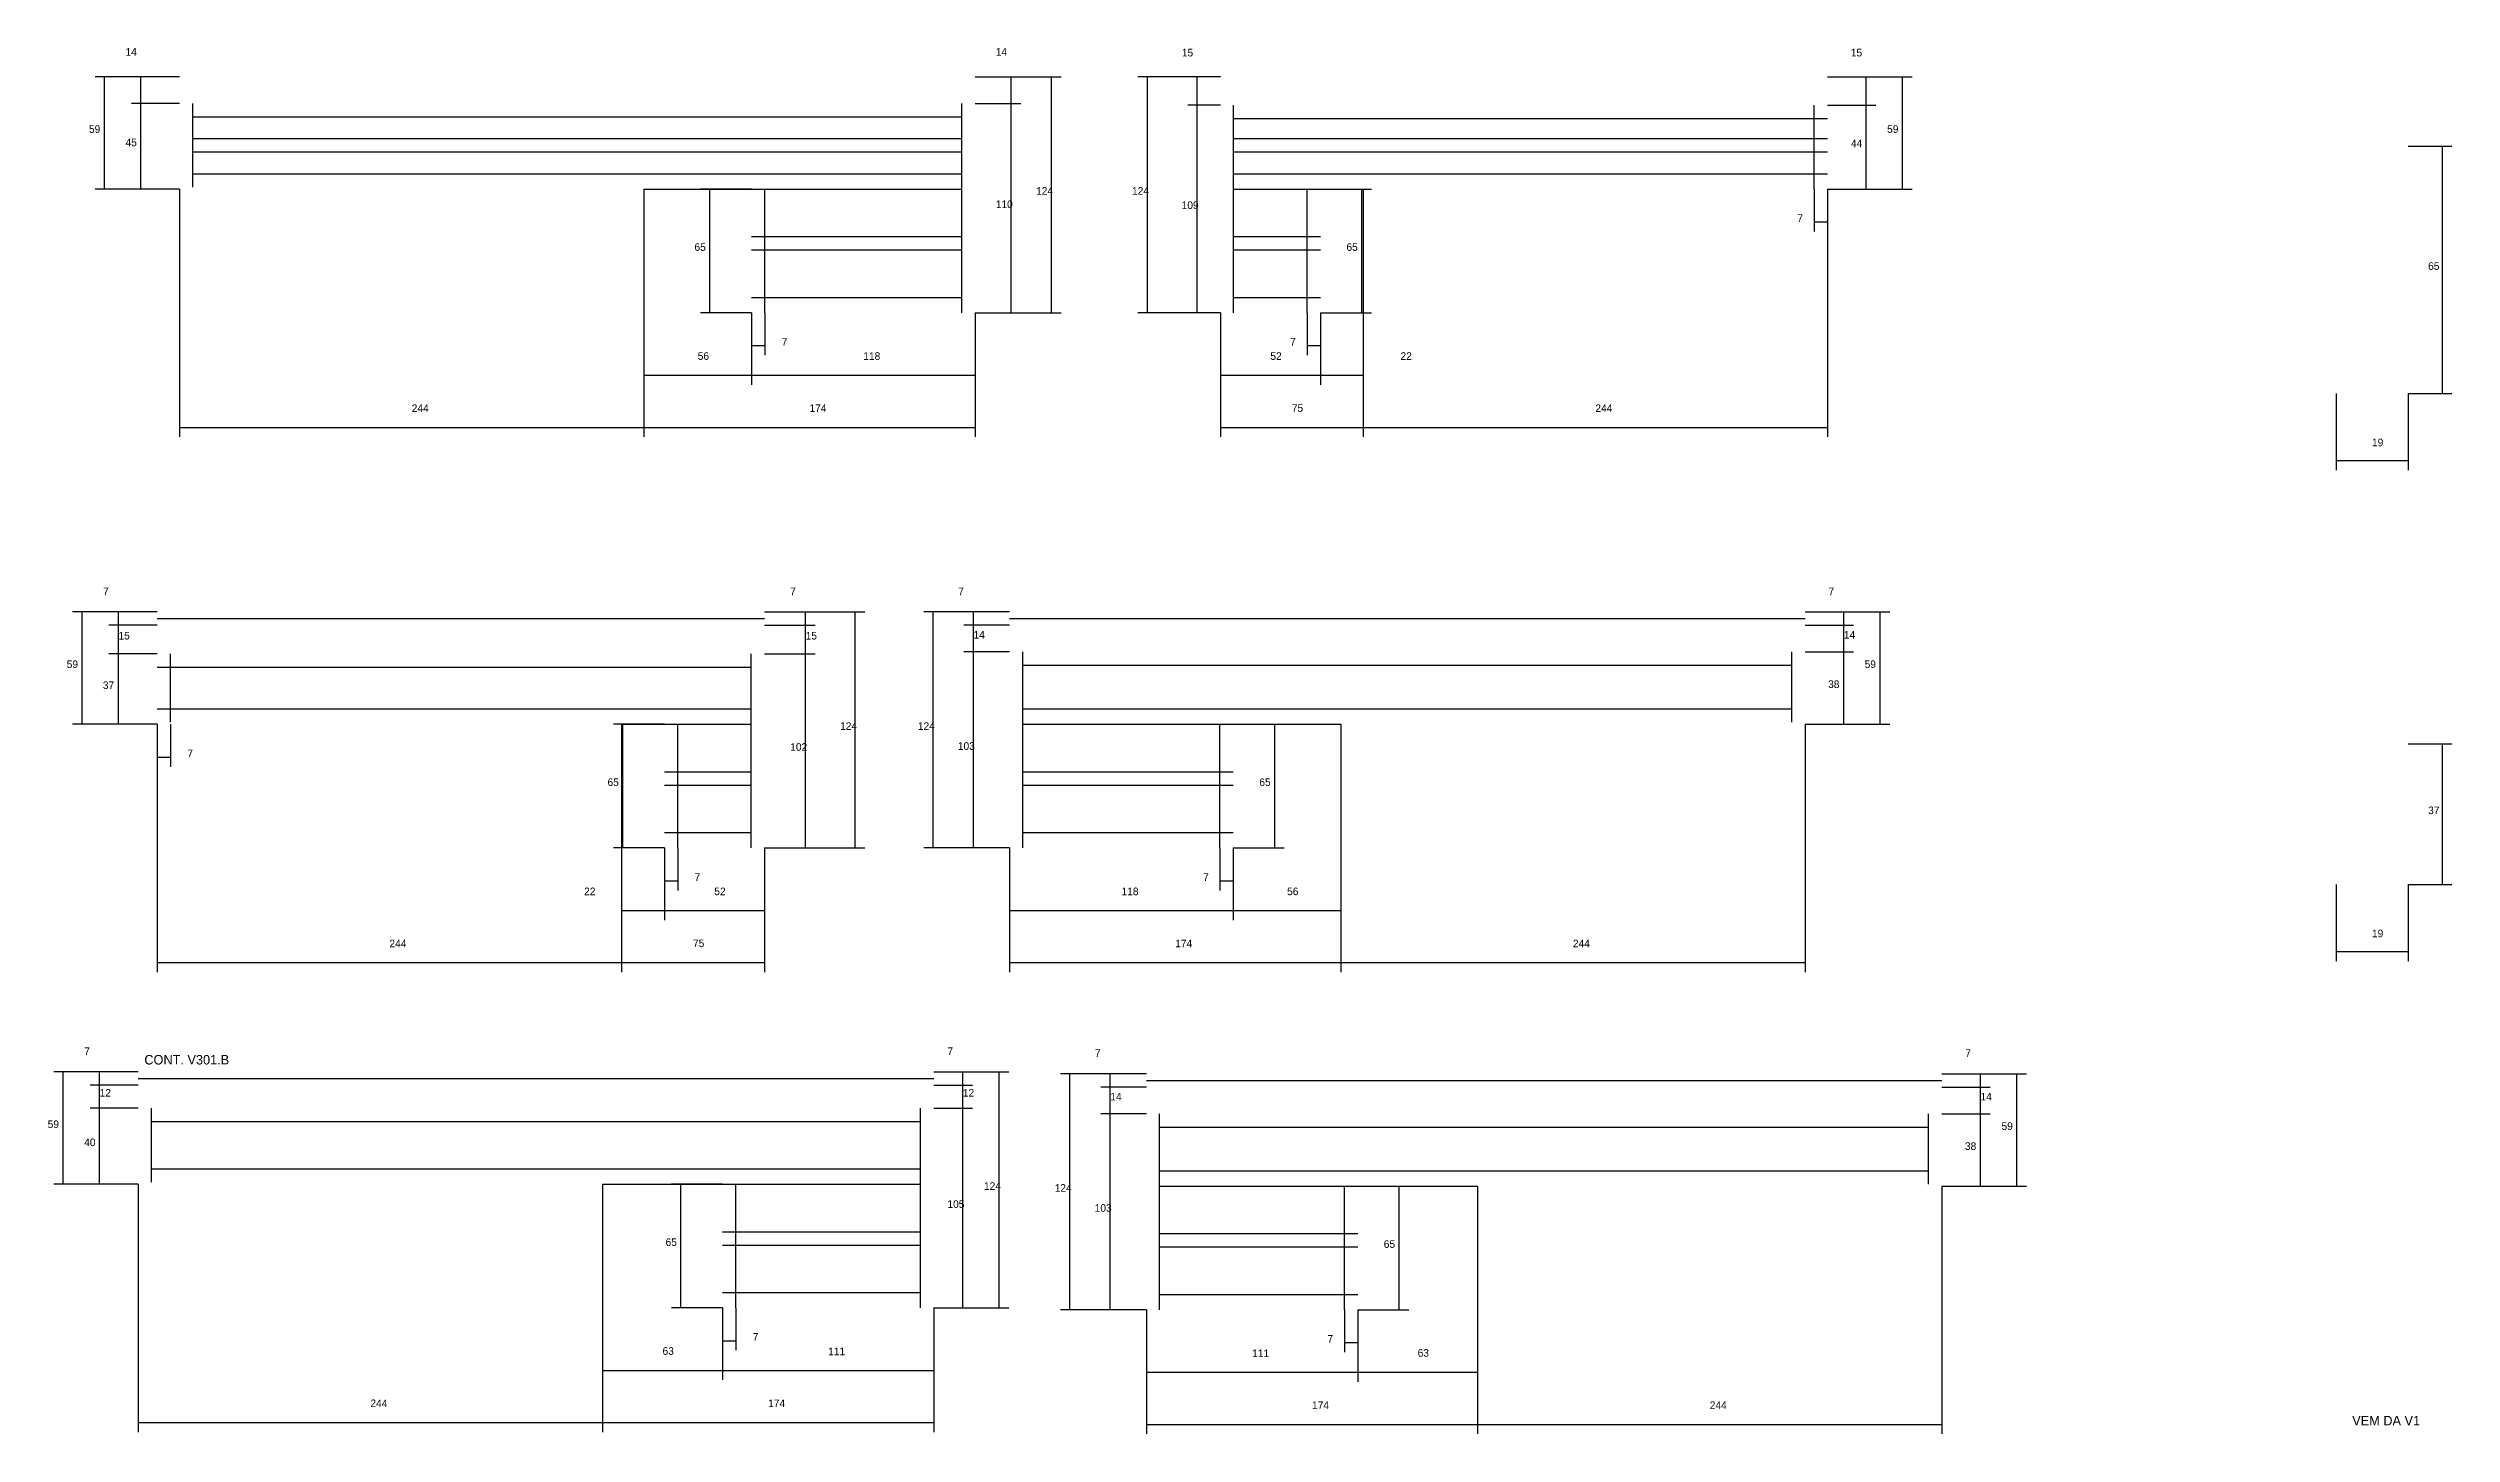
# Model space of a CAD drawing. Header units: metres. Extents: x 4352 to 8002, y 6939 to 8299.
# Drawn here: x 6739 to 8002, y 7570 to 8299 of the extents above; entities that cross this region are included whole.
import ezdxf

# ---------------------------------------------------------------- set-up
doc = ezdxf.new("R2010")
doc.units = ezdxf.units.M
for name, color, linetype in [('COTA', 4, 'Continuous'), ('Cota Seção (2x)', 4, 'Continuous'), ('SARR_2.2x7', 40, 'Continuous'), ('Texto Seção', 7, 'Continuous')]:
    doc.layers.add(name, color=color, linetype=linetype)

msp = doc.modelspace()

# ---------------------------------------------------------------- texts
at = {"layer": 'COTA'}
for s, p in [('7', (7657.9, 8207.4)), ('65', (7989.4, 8182.2)), ('7', (7124.2, 8142.4)), ('7', (7391.4, 8142.4)), ('19', (7959.9, 8089.5)), ('7', (6811.9, 7926)), ('37', (7989.4, 7896.1)), ('7', (7078.4, 7861)), ('7', (7345.7, 7861)), ('19', (7959.9, 7831.4)), ('7', (7109, 7619.3)), ('7', (7411, 7618.3))]:
    msp.add_text(s, height=4, dxfattribs=at).set_placement(p)
at = {"layer": 'Cota Seção (2x)'}
for s, p in [('14', (6779.4, 8294.8)), ('14', (7236.7, 8294.8)), ('15', (7334.5, 8294.4)), ('15', (7686, 8294.4)), ('59', (6760.2, 8254.2)), ('45', (6779.4, 8247.2)), ('44', (7686.1, 8246.7)), ('59', (7705.1, 8254.2)), ('124', (7257.9, 8221.7)), ('124', (7308.3, 8221.7)), ('110', (7236.7, 8214.7)), ('109', (7334.4, 8214.2)), ('65', (7078.4, 8192.2)), ('65', (7421, 8192.2)), ('56', (7080.1, 8134.9)), ('118', (7167.1, 8134.9)), ('52', (7381, 8134.9)), ('22', (7449.4, 8134.9)), ('244', (6929.8, 8107.5)), ('174', (7138.8, 8107.5)), ('75', (7392.3, 8107.6)), ('244', (7551.8, 8107.5)), ('7', (6767.6, 8011.2)), ('7', (7128.7, 8011.2)), ('7', (7217, 8011.2)), ('7', (7674.3, 8011.2)), ('15', (6775.7, 7987.9)), ('15', (7136.8, 7987.9)), ('14', (7225, 7988.4)), ('14', (7682.4, 7988.4)), ('59', (6748.5, 7972.9)), ('59', (7693.3, 7972.9)), ('37', (6767.5, 7961.9)), ('38', (7674.1, 7962.4)), ('102', (7128.7, 7929.4)), ('124', (7154.9, 7940.4)), ('124', (7195.8, 7940.4)), ('103', (7216.8, 7929.9)), ('65', (7032.7, 7910.9)), ('65', (7375.2, 7910.9)), ('22', (7020.4, 7853.5)), ('52', (7088.8, 7853.5)), ('118', (7302.8, 7853.5)), ('56', (7389.8, 7853.5)), ('244', (6918.1, 7826.1)), ('75', (7077.6, 7826.2)), ('174', (7331, 7826.1)), ('244', (7540, 7826.1)), ('7', (6757.7, 7769.5)), ('7', (7211.3, 7769.5)), ('7', (7288.8, 7768.5)), ('7', (7746.2, 7768.5)), ('12', (6765.8, 7747.6)), ('12', (7219.4, 7747.6)), ('14', (7296.9, 7745.6)), ('14', (7754.2, 7745.6)), ('59', (6738.5, 7731.1)), ('59', (7765.2, 7730.1)), ('40', (6757.7, 7721.6)), ('38', (7746, 7719.6)), ('105', (7211.3, 7689.1)), ('124', (7230.5, 7698.6)), ('124', (7267.7, 7697.6)), ('103', (7288.7, 7687.1)), ('65', (7063.2, 7669.1)), ('65', (7440.6, 7668.1)), ('63', (7061.6, 7611.9)), ('111', (7148.6, 7611.7)), ('111', (7371.4, 7610.7)), ('63', (7458.4, 7610.9)), ('244', (6908.1, 7584.4)), ('174', (7117.1, 7584.4)), ('174', (7402.9, 7583.4)), ('244', (7611.9, 7583.4))]:
    msp.add_text(s, height=4, dxfattribs=at).set_placement(p)
at = {"layer": 'Texto Seção'}
for s, p in [('CONT. V301.B', (6789.3, 7764.5)), ('VEM DA V1', (7949.5, 7574.8))]:
    msp.add_text(s, height=5, dxfattribs=at).set_placement(p)

# ---------------------------------------------------------------- linework, layer by layer
at = {"layer": 'COTA'}
for p, q in [((7978.9, 8247.2), (8001.9, 8247.2)), ((7996.9, 8117.2), (7996.9, 8247.2)), ((7666.8, 8224.7), (7666.8, 8202.4)), ((7673.8, 8224.7), (7673.8, 8202.4)), ((7666.8, 8207.4), (7673.8, 8207.4)), ((7108.3, 8159.7), (7108.3, 8137.4)), ((7115.3, 8159.7), (7115.3, 8137.4)), ((7400.3, 8159.7), (7400.3, 8137.4)), ((7407.3, 8159.7), (7407.3, 8137.4)), ((7108.3, 8142.4), (7115.3, 8142.4)), ((7400.3, 8142.4), (7407.3, 8142.4)), ((7941, 8117.2), (7941, 8077)), ((7978.9, 8117.2), (7978.9, 8077)), ((7978.9, 8117.2), (8001.9, 8117.2)), ((7941, 8082), (7978.9, 8082)), ((6796.1, 7943.4), (6796.1, 7921)), ((6803.1, 7943.4), (6803.1, 7921)), ((7978.9, 7933.1), (8001.9, 7933.1)), ((7996.9, 7859.1), (7996.9, 7933.1)), ((6796.1, 7926), (6803.1, 7926)), ((7062.6, 7878.4), (7062.6, 7856)), ((7069.6, 7878.4), (7069.6, 7856)), ((7354.5, 7878.4), (7354.5, 7856)), ((7361.5, 7878.4), (7361.5, 7856)), ((7062.6, 7861), (7069.6, 7861)), ((7354.5, 7861), (7361.5, 7861)), ((7941, 7859.1), (7941, 7818.9)), ((7978.9, 7859.1), (7978.9, 7818.9)), ((7978.9, 7859.1), (8001.9, 7859.1)), ((7941, 7823.9), (7978.9, 7823.9)), ((7093.1, 7636.6), (7093.1, 7614.3)), ((7100.1, 7636.6), (7100.1, 7614.3)), ((7419.9, 7635.6), (7419.9, 7613.3)), ((7426.9, 7635.6), (7426.9, 7613.3)), ((7093.1, 7619.3), (7100.1, 7619.3)), ((7419.9, 7618.3), (7426.9, 7618.3))]:
    msp.add_line(p, q, dxfattribs=at)
at = {"layer": 'Cota Seção (2x)'}
for p, q in [((6807.8, 8283.7), (6763.4, 8283.7)), ((6768.4, 8224.7), (6768.4, 8283.7)), ((6807.8, 8283.7), (6782.5, 8283.7)), ((6787.5, 8269.7), (6787.5, 8283.7)), ((7225.8, 8283.7), (7249.8, 8283.7)), ((7225.8, 8283.7), (7271, 8283.7)), ((7244.8, 8269.7), (7244.8, 8283.7)), ((7266, 8159.7), (7266, 8283.7)), ((7354.8, 8283.7), (7311.4, 8283.7)), ((7316.4, 8159.7), (7316.4, 8283.7)), ((7354.8, 8283.7), (7337.6, 8283.7)), ((7342.6, 8268.7), (7342.6, 8283.7)), ((7673.8, 8283.7), (7699.1, 8283.7)), ((7673.8, 8283.7), (7718.2, 8283.7)), ((7694.1, 8268.7), (7694.1, 8283.7)), ((7713.2, 8224.7), (7713.2, 8283.7)), ((6807.8, 8269.7), (6782.5, 8269.7)), ((6807.8, 8269.7), (6782.5, 8269.7)), ((6787.5, 8224.7), (6787.5, 8269.7)), ((7225.8, 8269.7), (7249.8, 8269.7)), ((7225.8, 8269.7), (7249.8, 8269.7)), ((7244.8, 8159.7), (7244.8, 8269.7)), ((7354.8, 8268.7), (7337.6, 8268.7)), ((7354.8, 8268.7), (7337.6, 8268.7)), ((7342.6, 8159.7), (7342.6, 8268.7)), ((7673.8, 8268.7), (7699.1, 8268.7)), ((7673.8, 8268.7), (7699.1, 8268.7)), ((7694.1, 8224.7), (7694.1, 8268.7)), ((6807.8, 8224.7), (6763.4, 8224.7)), ((6807.8, 8224.7), (6782.5, 8224.7)), ((6807.8, 8224.7), (6807.8, 8094.4)), ((7051.8, 8224.7), (7051.8, 8094.4)), ((7051.8, 8224.7), (7051.8, 8094.4)), ((7108.3, 8224.7), (7081.5, 8224.7)), ((7086.5, 8159.7), (7086.5, 8224.7)), ((7407.3, 8224.7), (7434.1, 8224.7)), ((7429.1, 8159.7), (7429.1, 8224.7)), ((7429.8, 8224.7), (7429.8, 8094.4)), ((7429.8, 8224.7), (7429.8, 8094.4)), ((7673.8, 8224.7), (7673.8, 8094.4)), ((7673.8, 8224.7), (7699.1, 8224.7)), ((7673.8, 8224.7), (7718.2, 8224.7)), ((7051.8, 8159.7), (7051.8, 8121.8)), ((7108.3, 8159.7), (7081.5, 8159.7)), ((7108.3, 8159.7), (7108.3, 8121.8)), ((7108.3, 8159.7), (7108.3, 8121.8)), ((7225.8, 8159.7), (7225.8, 8094.4)), ((7225.8, 8159.7), (7225.8, 8121.8)), ((7225.8, 8159.7), (7249.8, 8159.7)), ((7225.8, 8159.7), (7271, 8159.7)), ((7354.8, 8159.7), (7311.4, 8159.7)), ((7354.8, 8159.7), (7337.6, 8159.7)), ((7354.8, 8159.7), (7354.8, 8094.4)), ((7354.8, 8159.7), (7354.8, 8121.8)), ((7407.3, 8159.7), (7434.1, 8159.7)), ((7407.3, 8159.7), (7407.3, 8121.8)), ((7407.3, 8159.7), (7407.3, 8121.8)), ((7429.8, 8159.7), (7429.8, 8121.8)), ((7051.8, 8126.8), (7108.3, 8126.8)), ((7108.3, 8126.8), (7225.8, 8126.8)), ((7354.8, 8126.8), (7407.3, 8126.8)), ((7407.3, 8126.8), (7429.8, 8126.8)), ((6807.8, 8099.4), (7051.8, 8099.4)), ((7051.8, 8099.4), (7225.8, 8099.4)), ((7354.8, 8099.4), (7429.8, 8099.4)), ((7429.8, 8099.4), (7673.8, 8099.4)), ((6796.1, 8002.4), (6751.6, 8002.4)), ((6756.6, 7943.4), (6756.6, 8002.4)), ((6796.1, 8002.4), (6770.7, 8002.4)), ((6775.7, 7995.4), (6775.7, 8002.4)), ((7115.1, 8002.4), (7167.9, 8002.4)), ((7115.1, 8002.4), (7141.8, 8002.4)), ((7136.8, 7995.4), (7136.8, 8002.4)), ((7162.9, 7878.4), (7162.9, 8002.4)), ((7244, 8002.4), (7198.9, 8002.4)), ((7203.9, 7878.4), (7203.9, 8002.4)), ((7244, 8002.4), (7220, 8002.4)), ((7225, 7995.4), (7225, 8002.4)), ((7662, 8002.4), (7706.5, 8002.4)), ((7662, 8002.4), (7687.4, 8002.4)), ((7682.4, 7995.4), (7682.4, 8002.4)), ((7701.5, 7943.4), (7701.5, 8002.4)), ((6796.1, 7995.4), (6770.7, 7995.4)), ((6796.1, 7995.4), (6770.7, 7995.4)), ((6775.7, 7980.4), (6775.7, 7995.4)), ((7115.1, 7995.4), (7141.8, 7995.4)), ((7115.1, 7995.4), (7141.8, 7995.4)), ((7136.8, 7980.4), (7136.8, 7995.4)), ((7244, 7995.4), (7220, 7995.4)), ((7244, 7995.4), (7220, 7995.4)), ((7225, 7981.4), (7225, 7995.4)), ((7662, 7995.4), (7687.4, 7995.4)), ((7662, 7995.4), (7687.4, 7995.4)), ((7682.4, 7981.4), (7682.4, 7995.4)), ((6796.1, 7980.4), (6770.7, 7980.4)), ((6796.1, 7980.4), (6770.7, 7980.4)), ((6775.7, 7943.4), (6775.7, 7980.4)), ((7115.1, 7980.4), (7141.8, 7980.4)), ((7115.1, 7980.4), (7141.8, 7980.4)), ((7136.8, 7878.4), (7136.8, 7980.4)), ((7244, 7981.4), (7220, 7981.4)), ((7244, 7981.4), (7220, 7981.4)), ((7225, 7878.4), (7225, 7981.4)), ((7662, 7981.4), (7687.4, 7981.4)), ((7662, 7981.4), (7687.4, 7981.4)), ((7682.4, 7943.4), (7682.4, 7981.4)), ((6796.1, 7943.4), (6751.6, 7943.4)), ((6796.1, 7943.4), (6770.7, 7943.4)), ((6796.1, 7943.4), (6796.1, 7813.1)), ((7062.6, 7943.4), (7035.8, 7943.4)), ((7040.1, 7943.4), (7040.1, 7813.1)), ((7040.1, 7943.4), (7040.1, 7813.1)), ((7040.8, 7878.4), (7040.8, 7943.4)), ((7361.5, 7943.4), (7388.3, 7943.4)), ((7383.3, 7878.4), (7383.3, 7943.4)), ((7418, 7943.4), (7418, 7813.1)), ((7418, 7943.4), (7418, 7813.1)), ((7662, 7943.4), (7662, 7813.1)), ((7662, 7943.4), (7687.4, 7943.4)), ((7662, 7943.4), (7706.5, 7943.4)), ((7062.6, 7878.4), (7035.8, 7878.4)), ((7040.1, 7878.4), (7040.1, 7840.4)), ((7062.6, 7878.4), (7062.6, 7840.4)), ((7062.6, 7878.4), (7062.6, 7840.4)), ((7115.1, 7878.4), (7115.1, 7813.1)), ((7115.1, 7878.4), (7115.1, 7840.4)), ((7115.1, 7878.4), (7141.8, 7878.4)), ((7115.1, 7878.4), (7167.9, 7878.4)), ((7244, 7878.4), (7198.9, 7878.4)), ((7244, 7878.4), (7220, 7878.4)), ((7244, 7878.4), (7244, 7813.1)), ((7244, 7878.4), (7244, 7840.4)), ((7361.5, 7878.4), (7388.3, 7878.4)), ((7361.5, 7878.4), (7361.5, 7840.4)), ((7361.5, 7878.4), (7361.5, 7840.4)), ((7418, 7878.4), (7418, 7840.4)), ((7040.1, 7845.4), (7062.6, 7845.4)), ((7062.6, 7845.4), (7115.1, 7845.4)), ((7244, 7845.4), (7361.5, 7845.4)), ((7361.5, 7845.4), (7418, 7845.4)), ((6796.1, 7818.1), (7040.1, 7818.1)), ((7040.1, 7818.1), (7115.1, 7818.1)), ((7244, 7818.1), (7418, 7818.1)), ((7418, 7818.1), (7662, 7818.1)), ((6786.1, 7760.6), (6741.7, 7760.6)), ((6746.7, 7701.6), (6746.7, 7760.6)), ((6786.1, 7760.6), (6760.8, 7760.6)), ((6765.8, 7753.6), (6765.8, 7760.6)), ((7204.1, 7760.6), (7243.5, 7760.6)), ((7204.1, 7760.6), (7224.4, 7760.6)), ((7219.4, 7753.6), (7219.4, 7760.6)), ((7238.5, 7636.6), (7238.5, 7760.6)), ((7315.9, 7759.6), (7270.7, 7759.6)), ((7275.7, 7635.6), (7275.7, 7759.6)), ((7315.9, 7759.6), (7291.9, 7759.6)), ((7296.9, 7752.6), (7296.9, 7759.6)), ((7733.9, 7759.6), (7778.3, 7759.6)), ((7733.9, 7759.6), (7759.2, 7759.6)), ((7754.2, 7752.6), (7754.2, 7759.6)), ((7773.3, 7700.6), (7773.3, 7759.6)), ((6786.1, 7753.6), (6760.8, 7753.6)), ((6786.1, 7753.6), (6760.8, 7753.6)), ((6765.8, 7741.6), (6765.8, 7753.6)), ((7204.1, 7753.6), (7224.4, 7753.6)), ((7204.1, 7753.6), (7224.4, 7753.6)), ((7219.4, 7741.6), (7219.4, 7753.6)), ((7315.9, 7752.6), (7291.9, 7752.6)), ((7315.9, 7752.6), (7291.9, 7752.6)), ((7296.9, 7738.6), (7296.9, 7752.6)), ((7733.9, 7752.6), (7759.2, 7752.6)), ((7733.9, 7752.6), (7759.2, 7752.6)), ((7754.2, 7738.6), (7754.2, 7752.6)), ((6786.1, 7741.6), (6760.8, 7741.6)), ((6786.1, 7741.6), (6760.8, 7741.6)), ((6765.8, 7701.6), (6765.8, 7741.6)), ((7204.1, 7741.6), (7224.4, 7741.6)), ((7204.1, 7741.6), (7224.4, 7741.6)), ((7219.4, 7636.6), (7219.4, 7741.6)), ((7315.9, 7738.6), (7291.9, 7738.6)), ((7315.9, 7738.6), (7291.9, 7738.6)), ((7296.9, 7635.6), (7296.9, 7738.6)), ((7733.9, 7738.6), (7759.2, 7738.6)), ((7733.9, 7738.6), (7759.2, 7738.6)), ((7754.2, 7700.6), (7754.2, 7738.6)), ((6786.1, 7701.6), (6741.7, 7701.6)), ((6786.1, 7701.6), (6760.8, 7701.6)), ((6786.1, 7701.6), (6786.1, 7571.3)), ((7030.1, 7701.6), (7030.1, 7571.3)), ((7030.1, 7701.6), (7030.1, 7571.3)), ((7093.1, 7701.6), (7066.3, 7701.6)), ((7071.3, 7636.6), (7071.3, 7701.6)), ((7426.9, 7700.6), (7453.7, 7700.6)), ((7448.7, 7635.6), (7448.7, 7700.6)), ((7489.9, 7700.6), (7489.9, 7570.3)), ((7489.9, 7700.6), (7489.9, 7570.3)), ((7733.9, 7700.6), (7733.9, 7570.3)), ((7733.9, 7700.6), (7759.2, 7700.6)), ((7733.9, 7700.6), (7778.3, 7700.6)), ((7030.1, 7636.6), (7030.1, 7598.7)), ((7093.1, 7636.6), (7066.3, 7636.6)), ((7093.1, 7636.6), (7093.1, 7598.7)), ((7093.1, 7636.6), (7093.1, 7598.7)), ((7204.1, 7636.6), (7204.1, 7571.3)), ((7204.1, 7636.6), (7204.1, 7598.7)), ((7204.1, 7636.6), (7224.4, 7636.6)), ((7204.1, 7636.6), (7243.5, 7636.6)), ((7315.9, 7635.6), (7270.7, 7635.6)), ((7315.9, 7635.6), (7291.9, 7635.6)), ((7315.9, 7635.6), (7315.9, 7570.3)), ((7315.9, 7635.6), (7315.9, 7597.7)), ((7426.9, 7635.6), (7453.7, 7635.6)), ((7426.9, 7635.6), (7426.9, 7597.7)), ((7426.9, 7635.6), (7426.9, 7597.7)), ((7489.9, 7635.6), (7489.9, 7597.7)), ((7030.1, 7603.7), (7093.1, 7603.7)), ((7093.1, 7603.7), (7204.1, 7603.7)), ((7315.9, 7602.7), (7426.9, 7602.7)), ((7426.9, 7602.7), (7489.9, 7602.7)), ((6786.1, 7576.3), (7030.1, 7576.3)), ((7030.1, 7576.3), (7204.1, 7576.3)), ((7315.9, 7575.3), (7489.9, 7575.3)), ((7489.9, 7575.3), (7733.9, 7575.3))]:
    msp.add_line(p, q, dxfattribs=at)
at = {"layer": 'SARR_2.2x7'}
for p, q in [((6814.8, 8225.7), (6814.8, 8269.7)), ((6814.8, 8262.7), (7051.8, 8262.7)), ((7051.8, 8262.7), (7218.9, 8262.7)), ((7218.9, 8159.7), (7218.9, 8269.7)), ((7361.7, 8159.7), (7361.7, 8268.7)), ((7361.7, 8261.7), (7429.8, 8261.7)), ((7429.8, 8261.7), (7673.8, 8261.7)), ((7666.8, 8224.7), (7666.8, 8268.7)), ((6814.8, 8251.2), (7051.8, 8251.2)), ((7051.8, 8251.2), (7218.9, 8251.2)), ((7361.7, 8251.2), (7429.8, 8251.2)), ((7429.8, 8251.2), (7673.8, 8251.2)), ((6814.8, 8244.2), (7051.8, 8244.2)), ((7051.8, 8244.2), (7218.9, 8244.2)), ((7361.7, 8244.2), (7429.8, 8244.2)), ((7429.8, 8244.2), (7673.8, 8244.2)), ((6814.8, 8232.7), (7051.8, 8232.7)), ((7051.8, 8232.7), (7218.9, 8232.7)), ((7051.8, 8224.7), (7218.8, 8224.7)), ((7108.3, 8224.7), (7115.3, 8224.7)), ((7115.3, 8159.7), (7115.3, 8224.7)), ((7361.7, 8232.7), (7429.8, 8232.7)), ((7361.8, 8224.7), (7429.8, 8224.7)), ((7400.3, 8159.7), (7400.3, 8224.7)), ((7400.3, 8224.7), (7407.3, 8224.7)), ((7429.8, 8232.7), (7673.8, 8232.7)), ((7108.3, 8199.7), (7218.9, 8199.7)), ((7361.7, 8199.7), (7407.3, 8199.7)), ((7108.3, 8192.7), (7218.9, 8192.7)), ((7361.7, 8192.7), (7407.3, 8192.7)), ((7108.3, 8167.7), (7218.9, 8167.7)), ((7361.7, 8167.7), (7407.3, 8167.7)), ((6796.1, 7998.9), (7040.1, 7998.9)), ((7040.1, 7998.9), (7115.1, 7998.9)), ((7244, 7998.9), (7500.5, 7998.9)), ((7500.5, 7998.9), (7662, 7998.9)), ((6796.1, 7973.4), (7040.1, 7973.4)), ((6803, 7944.4), (6803, 7980.4)), ((7040.1, 7973.4), (7108.1, 7973.4)), ((7108.1, 7878.4), (7108.1, 7980.4)), ((7251, 7878.4), (7251, 7981.4)), ((7251, 7974.4), (7418, 7974.4)), ((7418, 7974.4), (7655.1, 7974.4)), ((7655.1, 7944.4), (7655.1, 7981.4)), ((6796.1, 7951.4), (7040.1, 7951.4)), ((7040.1, 7951.4), (7108.1, 7951.4)), ((7251, 7951.4), (7418, 7951.4)), ((7418, 7951.4), (7655.1, 7951.4)), ((7040.1, 7943.4), (7108.1, 7943.4)), ((7062.6, 7943.4), (7069.6, 7943.4)), ((7069.6, 7878.4), (7069.6, 7943.4)), ((7251, 7943.4), (7418, 7943.4)), ((7354.5, 7878.4), (7354.5, 7943.4)), ((7354.5, 7943.4), (7361.5, 7943.4)), ((7062.6, 7918.4), (7108.1, 7918.4)), ((7062.6, 7911.4), (7108.1, 7911.4)), ((7251, 7918.4), (7361.5, 7918.4)), ((7251, 7911.4), (7361.5, 7911.4)), ((7062.6, 7886.4), (7108.1, 7886.4)), ((7251, 7886.4), (7361.5, 7886.4)), ((6786.1, 7757.1), (7042.6, 7757.1)), ((7042.6, 7757.1), (7204.1, 7757.1)), ((7315.9, 7756.1), (7572.4, 7756.1)), ((7572.4, 7756.1), (7733.9, 7756.1)), ((6793.1, 7702.6), (6793.1, 7741.6)), ((6793.1, 7734.6), (7030.1, 7734.6)), ((7030.1, 7734.6), (7197.2, 7734.6)), ((7197.2, 7636.6), (7197.2, 7741.6)), ((7322.8, 7635.6), (7322.8, 7738.6)), ((7322.8, 7731.6), (7489.9, 7731.6)), ((7489.9, 7731.6), (7726.9, 7731.6)), ((7726.9, 7701.6), (7726.9, 7738.6)), ((6793.1, 7709.6), (7030.1, 7709.6)), ((7030.1, 7709.6), (7197.2, 7709.6)), ((7322.8, 7708.6), (7489.9, 7708.6)), ((7489.9, 7708.6), (7726.9, 7708.6)), ((7030.1, 7701.6), (7197.2, 7701.6)), ((7093.1, 7701.6), (7100.1, 7701.6)), ((7100.1, 7636.6), (7100.1, 7701.6)), ((7322.9, 7700.6), (7489.9, 7700.6)), ((7419.9, 7635.6), (7419.9, 7700.6)), ((7419.9, 7700.6), (7426.9, 7700.6)), ((7093.1, 7676.6), (7197.2, 7676.6)), ((7093.1, 7669.6), (7197.2, 7669.6)), ((7322.8, 7675.6), (7426.9, 7675.6)), ((7322.8, 7668.6), (7426.9, 7668.6)), ((7093.1, 7644.6), (7197.2, 7644.6)), ((7322.8, 7643.6), (7426.9, 7643.6))]:
    msp.add_line(p, q, dxfattribs=at)

msp.set_redraw_order([(e.dxf.handle, doc.entitydb.next_handle()) for e in msp.query("TEXT MTEXT ATTDEF DIMENSION ARC_DIMENSION")])  # texts and dimensions are drawn at this point

doc.saveas('drawing.dxf')
